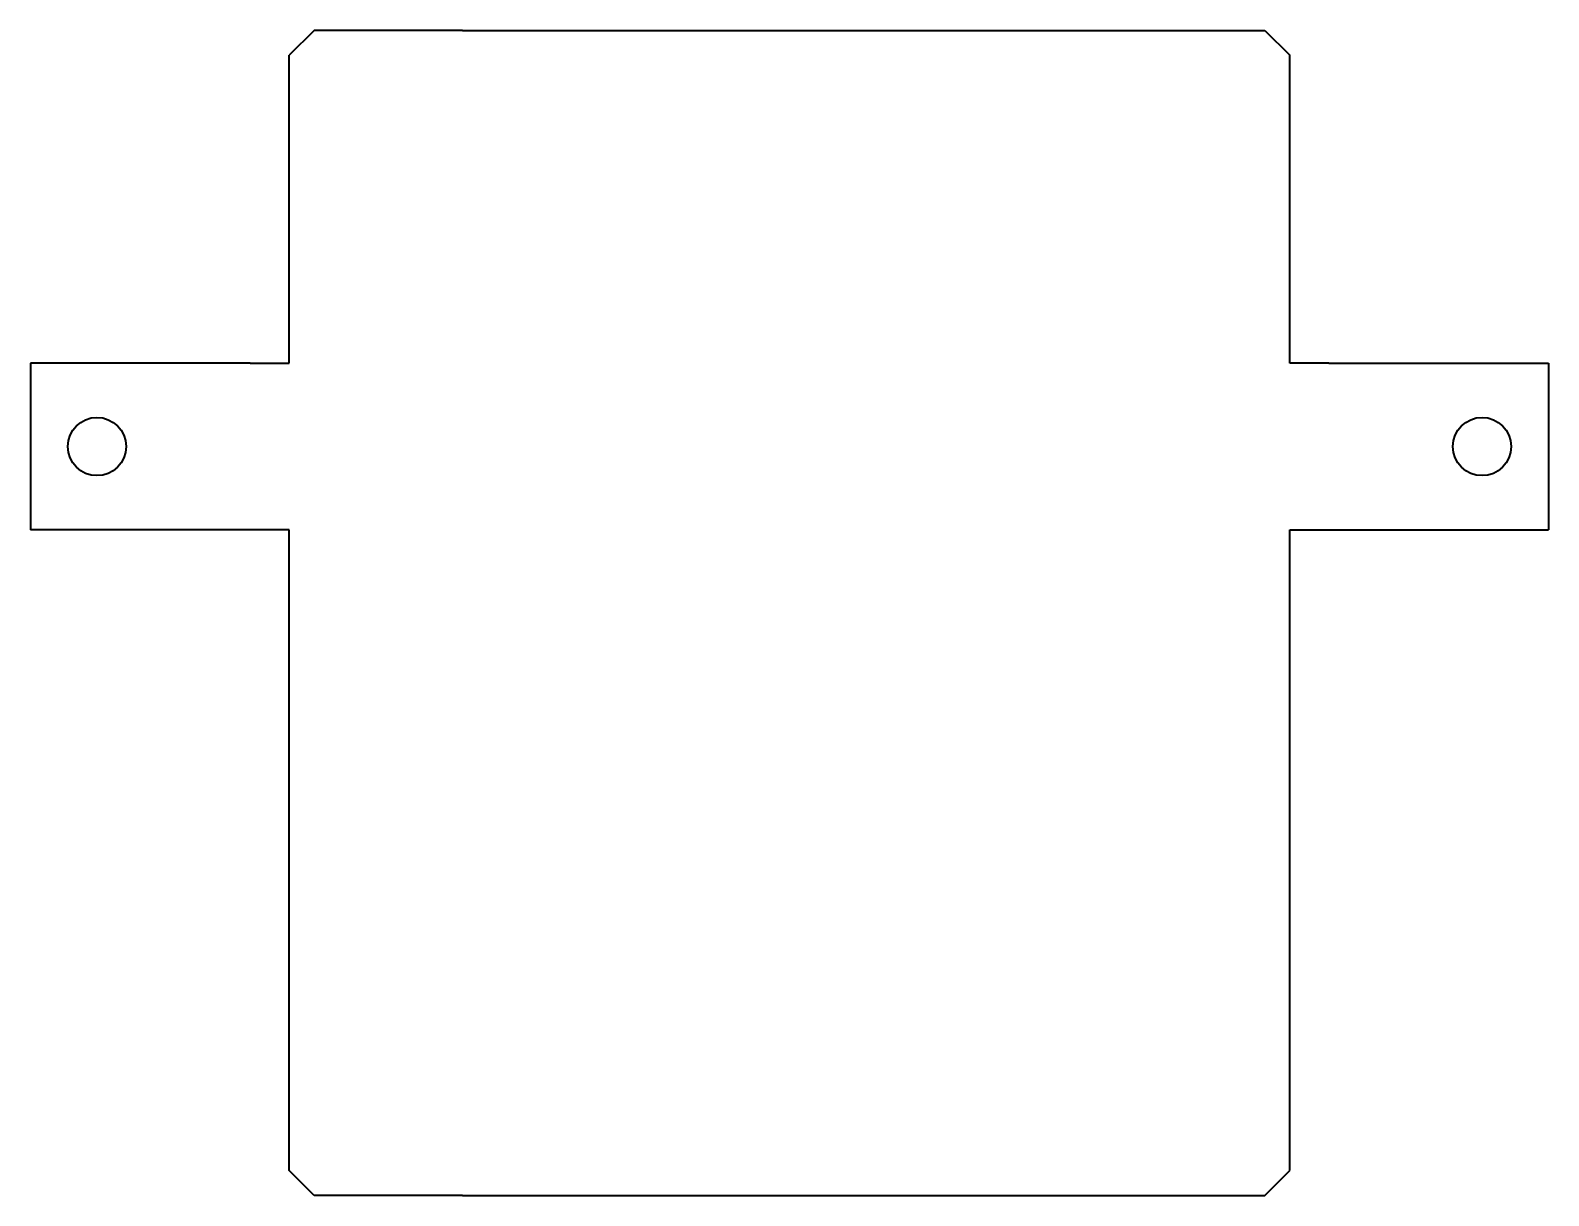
# Model space of a CAD drawing. Header units: millimetres. Extents: x 1333 to 58474, y -42879 to 3618.
# Drawn here: x 52347.1 to 52529.5, y 1074.2 to 1214.2 of the extents above; entities that cross this region are included whole.
import ezdxf

# ---------------------------------------------------------------- set-up
doc = ezdxf.new("R2010")
doc.units = ezdxf.units.MM
doc.header["$LTSCALE"] = 0.5

msp = doc.modelspace()

# ---------------------------------------------------------------- linework, layer by layer
at = {"color": 7, "lineweight": 35, "ltscale": 0.106066}
for p, q in [((52381.239, 1214.241), (52378.239, 1211.241)), ((52495.439, 1214.241), (52498.439, 1211.241)), ((52381.239, 1074.241), (52378.239, 1077.241)), ((52495.439, 1074.241), (52498.439, 1077.241))]:
    msp.add_line(p, q, dxfattribs=at)
at = {"color": 7, "lineweight": 35, "ltscale": 0.42}
for p, q in [((52399.039, 1214.241), (52381.239, 1214.241)), ((52477.639, 1214.241), (52495.439, 1214.241)), ((52399.039, 1074.241), (52381.239, 1074.241)), ((52477.639, 1074.241), (52495.439, 1074.241))]:
    msp.add_line(p, q, dxfattribs=at)
at = {"color": 7, "lineweight": 35}
for p, q in [((52399.039, 1214.241), (52477.639, 1214.241)), ((52378.239, 1174.241), (52378.239, 1211.241)), ((52498.439, 1174.241), (52498.439, 1211.241)), ((52347.139, 1174.241), (52347.139, 1154.241)), ((52373.539, 1174.241), (52347.139, 1174.241)), ((52503.139, 1174.241), (52529.539, 1174.241)), ((52529.539, 1174.241), (52529.539, 1154.241)), ((52373.539, 1154.241), (52347.139, 1154.241)), ((52378.239, 1077.241), (52378.239, 1154.241)), ((52498.439, 1077.241), (52498.439, 1154.241)), ((52503.139, 1154.241), (52529.539, 1154.241)), ((52399.039, 1074.241), (52477.639, 1074.241))]:
    msp.add_line(p, q, dxfattribs=at)
at = {"color": 7, "lineweight": 35, "ltscale": 0.025}
for p, q in [((52373.539, 1174.241), (52374.539, 1174.241)), ((52375.539, 1174.241), (52376.539, 1174.241)), ((52501.139, 1174.241), (52500.139, 1174.241)), ((52503.139, 1174.241), (52502.139, 1174.241)), ((52374.539, 1154.241), (52373.539, 1154.241)), ((52376.539, 1154.241), (52375.539, 1154.241)), ((52500.139, 1154.241), (52501.139, 1154.241)), ((52502.139, 1154.241), (52503.139, 1154.241))]:
    msp.add_line(p, q, dxfattribs=at)
at = {"color": 7, "lineweight": 35, "ltscale": 0.0425}
for p, q in [((52374.539, 1174.241), (52378.239, 1174.241)), ((52502.139, 1174.241), (52498.439, 1174.241)), ((52378.239, 1154.241), (52374.539, 1154.241)), ((52498.439, 1154.241), (52502.139, 1154.241))]:
    msp.add_line(p, q, dxfattribs=at)
at = {"color": 7, "lineweight": 35}
for centre in [(52355.139, 1164.241), (52521.539, 1164.241)]:
    msp.add_circle(centre, 3.5, dxfattribs=at)

doc.saveas('drawing.dxf')
